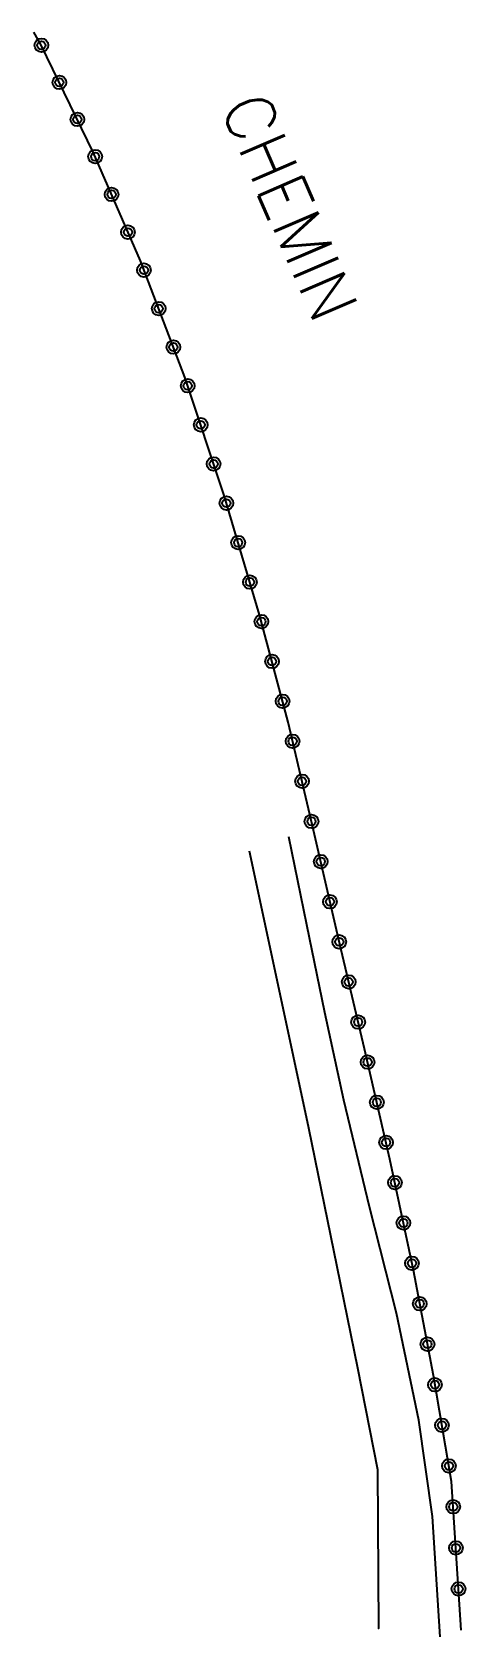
# Model space of a CAD drawing. Header units: millimetres. Extents: x 193000 to 194000, y 106000 to 107001.
# Drawn here: x 193558 to 193573.8, y 106458.4 to 106516.8 of the extents above; entities that cross this region are included whole.
import ezdxf

# ---------------------------------------------------------------- set-up
doc = ezdxf.new("R2010")
doc.units = ezdxf.units.MM
doc.layers.get('0').update_dxf_attribs({"linetype": 'CONTINUOUS'})
for name, color, linetype in [('W0071', 7, 'CONTINUOUS'), ('W0323', 7, 'CONTINUOUS'), ('W0989', 7, 'CONTINUOUS')]:
    doc.layers.add(name, color=color, linetype=linetype)
doc.styles.get("Standard").update_dxf_attribs({"font": 'romans.shx', "width": 0.85})

msp = doc.modelspace()

# ---------------------------------------------------------------- texts
at = {"layer": 'W0989'}
msp.add_text('CHEMIN', height=1.75, rotation=293.39737, dxfattribs=at).set_placement((193564.836, 106514.112))

# ---------------------------------------------------------------- blocks, each defined once
blk = doc.blocks.new('t323o')
at = {"color": 0, "linetype": 'Continuous'}
for radius in [0.25, 0.15]:
    blk.add_circle((0, 0), radius, dxfattribs=at)

# ---------------------------------------------------------------- linework, layer by layer
at = {"layer": 'W0071'}
for points in [[(193572.84, 106458.394), (193572.84, 106458.394), (193572.561, 106462.783), (193572.064, 106466.281), (193571.246, 106470.183), (193570.27, 106474.058), (193569.33, 106477.94), (193568.647, 106481.131), (193567.988, 106484.328), (193567.328, 106487.524)], [(193565.892, 106487.02), (193566.97, 106481.978), (193568.048, 106476.936), (193569.082, 106471.885), (193569.834, 106468.191), (193570.562, 106464.493), (193570.596, 106458.696), (193570.596, 106458.696), (193570.596, 106458.696)]]:
    msp.add_lwpolyline(points, dxfattribs=at)
at = {"layer": 'W0323'}
msp.add_lwpolyline([(193573.599, 106458.642), (193573.599, 106458.642), (193573.251, 106464.057), (193572.589, 106467.911), (193571.862, 106471.753), (193571.009, 106475.79), (193570.084, 106479.813), (193569.137, 106483.831), (193568.232, 106487.772), (193567.305, 106491.708), (193566.273, 106495.614), (193564.98, 106499.961), (193563.554, 106504.269), (193561.94, 106508.5), (193560.223, 106512.464), (193558.334, 106516.358), (193558.068, 106516.834)], dxfattribs=at)

# ---------------------------------------------------------------- block references
for p, rotation in [((193558.337, 106516.353), 115.8782688986109), ((193558.991, 106515.003), 115.8782688986109), ((193559.646, 106513.654), 115.8782688986109), ((193560.294, 106512.301), 113.4197682957693), ((193560.89, 106510.924), 113.4197682957693), ((193561.486, 106509.548), 113.4197682957693), ((193562.068, 106508.166), 110.8803574890824), ((193562.602, 106506.764), 110.8803574890824), ((193563.137, 106505.363), 110.8803574890824), ((193563.658, 106503.956), 108.3151668800411), ((193564.129, 106502.532), 108.3151668800411), ((193564.6, 106501.108), 108.3151668800411), ((193565.063, 106499.681), 106.5649262993349), ((193565.491, 106498.244), 106.5649262993349), ((193565.918, 106496.806), 106.5649262993349), ((193566.338, 106495.366), 104.7998667819665), ((193566.722, 106493.916), 104.7998667819665), ((193567.105, 106492.466), 104.7998667819665), ((193567.469, 106491.011), 103.2526897916467), ((193567.813, 106489.551), 103.2526897916467), ((193568.157, 106488.091), 103.2526897916467), ((193568.494, 106486.629), 102.9330175865553), ((193568.83, 106485.167), 102.9330175865553), ((193569.167, 106483.705), 103.2619778171805), ((193569.511, 106482.245), 103.2619778171805), ((193569.855, 106480.785), 103.2619778171805), ((193570.196, 106479.325), 102.9488417661139), ((193570.532, 106477.863), 102.9488417661139), ((193570.869, 106476.401), 102.9488417661139), ((193571.189, 106474.936), 101.9308530141517), ((193571.5, 106473.468), 101.9308530141517), ((193571.81, 106472.001), 101.9308530141517), ((193572.094, 106470.528), 100.7150686427825), ((193572.373, 106469.054), 100.7150686427825), ((193572.646, 106467.579), 99.7465585871779), ((193572.9, 106466.101), 99.7465585871779), ((193573.154, 106464.622), 99.7465585871779), ((193573.31, 106463.133), 93.68125686596964), ((193573.407, 106461.636), 93.68125686596964), ((193573.503, 106460.139), 93.68125686596964)]:
    msp.add_blockref('t323o', p, dxfattribs=dict(at, rotation=rotation))

msp.set_redraw_order([(e.dxf.handle, doc.entitydb.next_handle()) for e in msp.query("TEXT MTEXT ATTDEF DIMENSION ARC_DIMENSION")])  # texts and dimensions are drawn at this point

doc.saveas('drawing.dxf')
